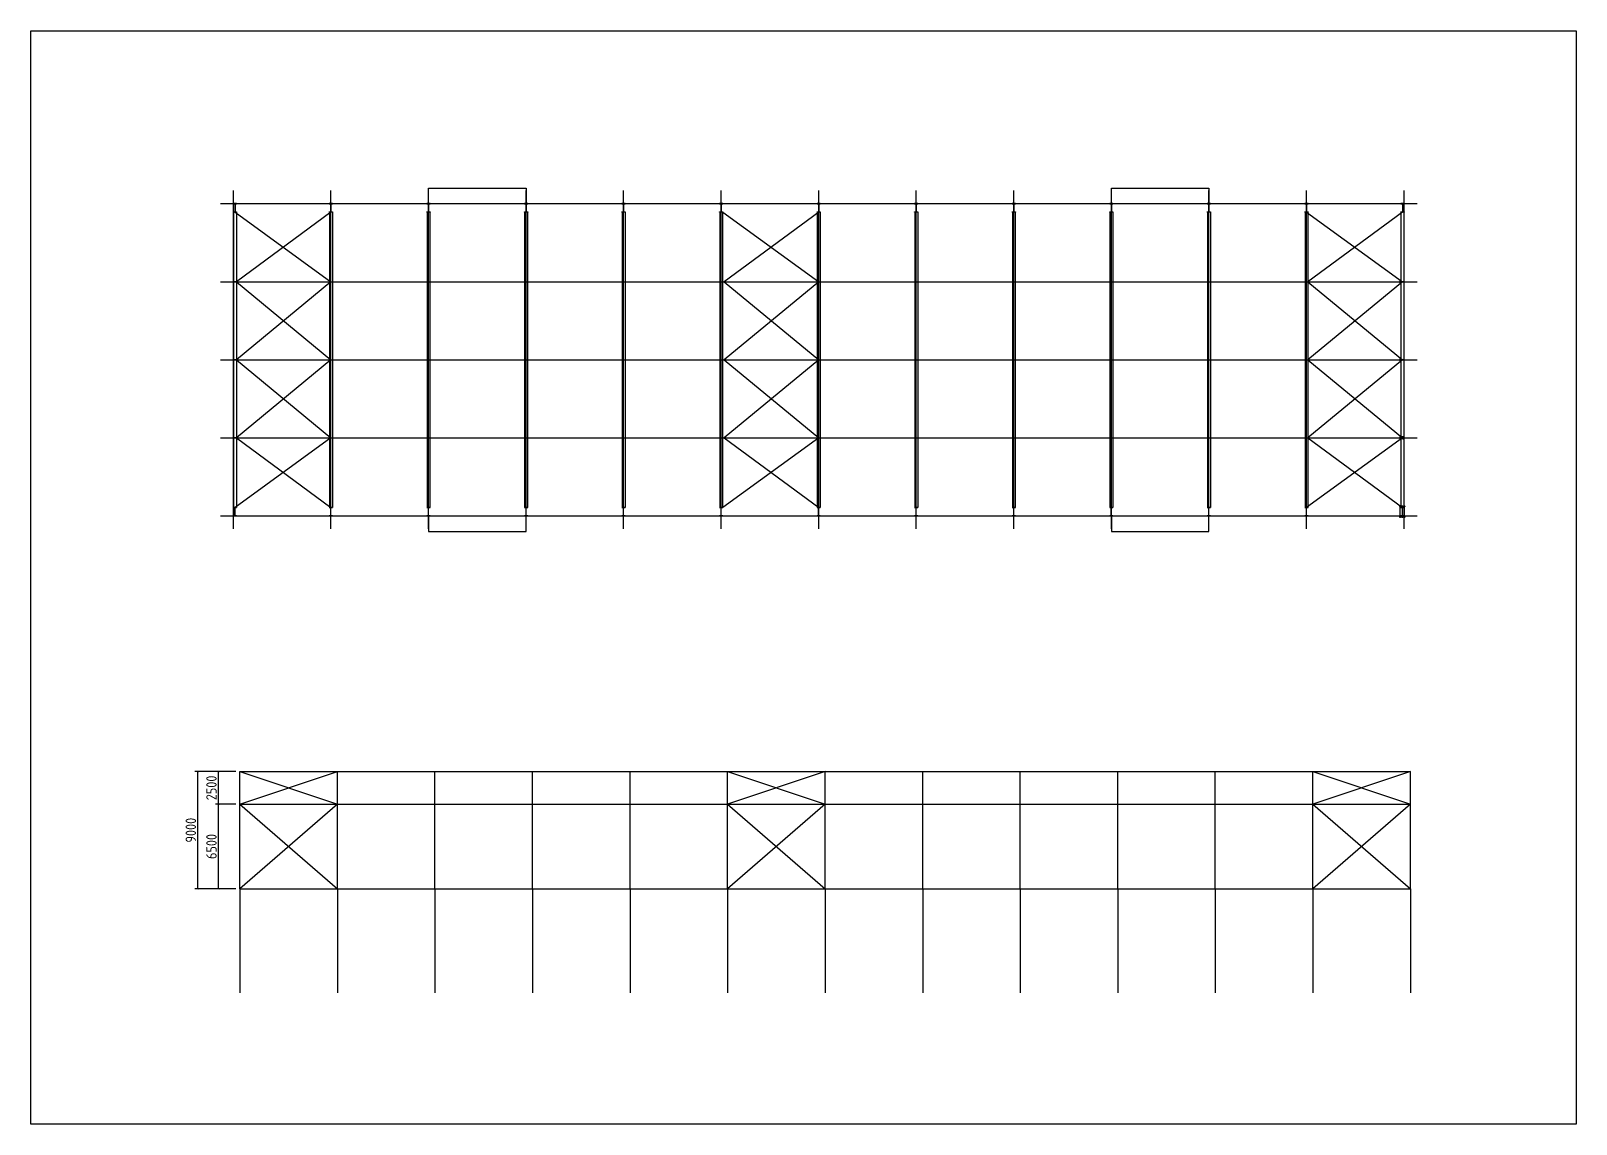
# Model space of a CAD drawing. Extents: x 411778 to 673094, y -11605 to 324395.
# Drawn here: x 524594 to 643394, y 72395 to 156395 of the extents above; entities that cross this region are included whole.
import ezdxf

# ---------------------------------------------------------------- set-up
doc = ezdxf.new("R2010")
doc.units = 0
doc.header["$LTSCALE"] = 1000
doc.header["$MEASUREMENT"] = 0
doc.layers.add('AXIS', color=3, linetype='Continuous')
doc.layers.add('DOTE', color=1, linetype='Continuous')
doc.styles.get("Standard").update_dxf_attribs({"font": 'gbenor.shx', "bigfont": 'gbcbig.shx'})
doc.dimstyles.get("Standard").update_dxf_attribs({"dimscale": 100, "dimtxt": 3.5, "dimasz": 1, "dimexe": 2.5, "dimexo": 3, "dimgap": 1.5, "dimtad": 1, "dimdec": 0, "dimzin": 0, "dimdsep": 46, "dimtxsty": 'Standard', "dimblk": 'ARCHTICK', "dimcen": 0.09, "dimadec": 0, "dimazin": 0, "dimtfac": 1, "dimtdec": 0, "dimtix": 1, "dimtmove": 2, "dimatfit": 3, "dimfxl": 1, "dimtolj": 1, "dimtzin": 0, "dimarcsym": 0})

msp = doc.modelspace()

# ---------------------------------------------------------------- blocks, each defined once
blk = doc.blocks.new('_ArchTick')
at = {"color": 0, "linetype": 'ByBlock', "const_width": 0.4}
blk.add_lwpolyline([(-0.5, -0.5), (0.5, 0.5)], dxfattribs=at)
blk = doc.blocks.new('*D7')
at = {"color": 3, "lineweight": -2}
for p, q in [((540356.5, 96976.5), (538775.5, 96976.5)), ((539025.5, 90476.5), (539025.5, 96976.5)), ((540356.5, 90476.5), (538775.5, 90476.5))]:
    blk.add_line(p, q, dxfattribs=at)
at = {"layer": 'Defpoints', "color": 0}
for p in [(539025.5, 96976.5), (540656.5, 96976.5), (540656.5, 90476.5)]:
    blk.add_point(p, dxfattribs=at)
at = {"color": 3, "lineweight": -2, "xscale": 100, "yscale": 100, "zscale": 100}
for p, rotation in [((539025.5, 96976.5), 90), ((539025.5, 90476.5), 270)]:
    blk.add_blockref('_ArchTick', p, dxfattribs=dict(at, rotation=rotation))
at = {"color": 0, "insert": (538475.5, 93726.5), "char_height": 800, "attachment_point": 5, "rotation": 90}
blk.add_mtext('\\A1;6500', dxfattribs=at)
blk = doc.blocks.new('*D8')
at = {"color": 3, "lineweight": -2}
for p, q in [((540356.5, 99476.5), (538775.5, 99476.5)), ((539025.5, 96976.5), (539025.5, 99476.5)), ((540356.5, 96976.5), (538775.5, 96976.5))]:
    blk.add_line(p, q, dxfattribs=at)
at = {"layer": 'Defpoints', "color": 0}
for p in [(539025.5, 99476.5), (540656.5, 99476.5), (540656.5, 96976.5)]:
    blk.add_point(p, dxfattribs=at)
at = {"color": 3, "lineweight": -2, "xscale": 100, "yscale": 100, "zscale": 100}
for p, rotation in [((539025.5, 99476.5), 90), ((539025.5, 96976.5), 270)]:
    blk.add_blockref('_ArchTick', p, dxfattribs=dict(at, rotation=rotation))
at = {"color": 0, "insert": (538475.5, 98226.5), "char_height": 800, "attachment_point": 5, "rotation": 90}
blk.add_mtext('\\A1;2500', dxfattribs=at)
blk = doc.blocks.new('*D9')
at = {"color": 3, "lineweight": -2}
for p, q in [((540356.5, 99476.5), (537187.5, 99476.5)), ((537437.5, 90476.5), (537437.5, 99476.5)), ((540356.5, 90476.5), (537187.5, 90476.5))]:
    blk.add_line(p, q, dxfattribs=at)
at = {"layer": 'Defpoints', "color": 0}
for p in [(537437.5, 99476.5), (540656.5, 99476.5), (540656.5, 90476.5)]:
    blk.add_point(p, dxfattribs=at)
at = {"color": 3, "lineweight": -2, "xscale": 100, "yscale": 100, "zscale": 100}
for p, rotation in [((537437.5, 99476.5), 90), ((537437.5, 90476.5), 270)]:
    blk.add_blockref('_ArchTick', p, dxfattribs=dict(at, rotation=rotation))
at = {"color": 0, "insert": (536887.5, 94976.5), "char_height": 800, "attachment_point": 5, "rotation": 90}
blk.add_mtext('\\A1;9000', dxfattribs=at)

# ---------------------------------------------------------------- dimensions: what is measured, and where the dimension line sits
for base, p1, p2, picture, middle in [((537437.5, 99476.5), (540656.5, 90476.5), (540656.5, 99476.5), '*D9', (536887.5, 94976.5)), ((539025.5, 99476.5), (540656.5, 96976.5), (540656.5, 99476.5), '*D8', (538475.5, 98226.5)), ((539025.5, 96976.5), (540656.5, 90476.5), (540656.5, 96976.5), '*D7', (538475.5, 93726.5))]:
    dim = msp.add_linear_dim(base=base, p1=p1, p2=p2, angle=90, dimstyle='Standard', override={"dimtxt": 8, "dimclrd": 3, "dimclre": 3})
    dim.commit()
    dim.dimension.update_dxf_attribs({"geometry": picture, "text_midpoint": middle})

# ---------------------------------------------------------------- linework, layer by layer
for p, q in [((555162.5, 143122.5), (555162.5, 144322.5)), ((555162.5, 144322.5), (562662.5, 144322.5)), ((562662.5, 144322.5), (562662.5, 143122.5)), ((607662.5, 143122.5), (607662.5, 144322.5)), ((607662.5, 144322.5), (615162.5, 144322.5)), ((615162.5, 144322.5), (615162.5, 143122.5)), ((540287.5, 142472.5), (547662.5, 137122.5)), ((547662.5, 142472.5), (540397.5, 137122.5)), ((577787.5, 142472.5), (585162.5, 137122.5)), ((585162.5, 142472.5), (577897.5, 137122.5)), ((622662.5, 142472.5), (630037.5, 137122.5)), ((630037.5, 142472.5), (622772.5, 137122.5)), ((540397.5, 137122.5), (547662.5, 131122.5)), ((547662.5, 137122.5), (540397.5, 131122.5)), ((577897.5, 137122.5), (585162.5, 131122.5)), ((585162.5, 137122.5), (577897.5, 131122.5)), ((622772.5, 137122.5), (630037.5, 131122.5)), ((630037.5, 137122.5), (622772.5, 131122.5)), ((547662.5, 131122.5), (540397.5, 125122.5)), ((540397.5, 131122.5), (547662.5, 125122.5)), ((585162.5, 131122.5), (577897.5, 125122.5)), ((577897.5, 131122.5), (585162.5, 125122.5)), ((630037.5, 131122.5), (622772.5, 125122.5)), ((622772.5, 131122.5), (630037.5, 125122.5)), ((547662.5, 125122.5), (540287.5, 119772.5)), ((540397.5, 125122.5), (547662.5, 119772.5)), ((585162.5, 125122.5), (577787.5, 119772.5)), ((577897.5, 125122.5), (585162.5, 119772.5)), ((630037.5, 125122.5), (622662.5, 119772.5)), ((622772.5, 125122.5), (630037.5, 119772.5)), ((630152.5, 125197.5), (629872.5, 125197.5)), ((630152.5, 125047.5), (629872.5, 125047.5)), ((630012.5, 125197.5), (630012.5, 125047.5)), ((555162.5, 119122.5), (555162.5, 117922.5)), ((562662.5, 117922.5), (562662.5, 119122.5)), ((607662.5, 119122.5), (607662.5, 117922.5)), ((615162.5, 117922.5), (615162.5, 119122.5)), ((630242.5, 119852.5), (629832.5, 119852.5)), ((630242.5, 119042.5), (629832.5, 119042.5)), ((629867.5, 118972.5), (629867.5, 119922.5)), ((630037.5, 119772.5), (630037.5, 119922.5)), ((630037.5, 118972.5), (630037.5, 119122.5)), ((630207.5, 118972.5), (630207.5, 119922.5)), ((555162.5, 117922.5), (562662.5, 117922.5)), ((607662.5, 117922.5), (615162.5, 117922.5)), ((540656.5, 99476.5), (630656.5, 99476.5)), ((540656.5, 96976.5), (548156.5, 99476.5)), ((540656.5, 99476.5), (548156.5, 96976.5)), ((578156.5, 99476.5), (585656.5, 96976.5)), ((585656.5, 99476.5), (578156.5, 96976.5)), ((630656.5, 99476.5), (623156.5, 96976.5)), ((623156.5, 99476.5), (630656.5, 96976.5)), ((540656.5, 96976.5), (630656.5, 96976.5)), ((548156.5, 96976.5), (540656.5, 90476.5)), ((540656.5, 96976.5), (548156.5, 90476.5)), ((585656.5, 96976.5), (578156.5, 90476.5)), ((578156.5, 96976.5), (585656.5, 90476.5)), ((623156.5, 96976.5), (630656.5, 90476.5)), ((630656.5, 96976.5), (623156.5, 90476.5)), ((540656.5, 90476.5), (630656.5, 90476.5))]:
    msp.add_line(p, q)
at = {"color": 4}
for p, q in [((540412.5, 143122.5), (540162.5, 143122.5)), ((540162.5, 143122.5), (540162.5, 143112.5)), ((540162.5, 143112.5), (540412.5, 143112.5)), ((540284.5, 143112.5), (540284.5, 142482.5)), ((540290.5, 143112.5), (540290.5, 142482.5)), ((540412.5, 143112.5), (540412.5, 143122.5)), ((547787.5, 143122.5), (547537.5, 143122.5)), ((547537.5, 143122.5), (547537.5, 143112.5)), ((547537.5, 143112.5), (547787.5, 143112.5)), ((547659.5, 143112.5), (547659.5, 142482.5)), ((547665.5, 143112.5), (547665.5, 142482.5)), ((547787.5, 143112.5), (547787.5, 143122.5)), ((555287.5, 143122.5), (555037.5, 143122.5)), ((555037.5, 143122.5), (555037.5, 143112.5)), ((555037.5, 143112.5), (555287.5, 143112.5)), ((555159.5, 143112.5), (555159.5, 142482.5)), ((555162.5, 143112.5), (555162.5, 142482.5)), ((555165.5, 143112.5), (555165.5, 142482.5)), ((555287.5, 143112.5), (555287.5, 143122.5)), ((562787.5, 143122.5), (562537.5, 143122.5)), ((562537.5, 143122.5), (562537.5, 143112.5)), ((562537.5, 143112.5), (562787.5, 143112.5)), ((562659.5, 143112.5), (562659.5, 142482.5)), ((562665.5, 143112.5), (562665.5, 142482.5)), ((562787.5, 143112.5), (562787.5, 143122.5)), ((570287.5, 143122.5), (570037.5, 143122.5)), ((570037.5, 143122.5), (570037.5, 143112.5)), ((570037.5, 143112.5), (570287.5, 143112.5)), ((570159.5, 143112.5), (570159.5, 142482.5)), ((570165.5, 143112.5), (570165.5, 142482.5)), ((570287.5, 143112.5), (570287.5, 143122.5)), ((577787.5, 143122.5), (577537.5, 143122.5)), ((577537.5, 143122.5), (577537.5, 143112.5)), ((577537.5, 143112.5), (577787.5, 143112.5)), ((577659.5, 143112.5), (577659.5, 142482.5)), ((577665.5, 143112.5), (577665.5, 142482.5)), ((577787.5, 143112.5), (577787.5, 143122.5)), ((585287.5, 143122.5), (585037.5, 143122.5)), ((585037.5, 143122.5), (585037.5, 143112.5)), ((585037.5, 143112.5), (585287.5, 143112.5)), ((585159.5, 143112.5), (585159.5, 142482.5)), ((585165.5, 143112.5), (585165.5, 142482.5)), ((585287.5, 143112.5), (585287.5, 143122.5)), ((592787.5, 143122.5), (592537.5, 143122.5)), ((592537.5, 143122.5), (592537.5, 143112.5)), ((592537.5, 143112.5), (592787.5, 143112.5)), ((592659.5, 143112.5), (592659.5, 142482.5)), ((592665.5, 143112.5), (592665.5, 142482.5)), ((592787.5, 143112.5), (592787.5, 143122.5)), ((600287.5, 143122.5), (600037.5, 143122.5)), ((600037.5, 143122.5), (600037.5, 143112.5)), ((600037.5, 143112.5), (600287.5, 143112.5)), ((600159.5, 143112.5), (600159.5, 142482.5)), ((600165.5, 143112.5), (600165.5, 142482.5)), ((600287.5, 143112.5), (600287.5, 143122.5)), ((607787.5, 143122.5), (607537.5, 143122.5)), ((607537.5, 143122.5), (607537.5, 143112.5)), ((607537.5, 143112.5), (607787.5, 143112.5)), ((607659.5, 143112.5), (607659.5, 142482.5)), ((607665.5, 143112.5), (607665.5, 142482.5)), ((607787.5, 143112.5), (607787.5, 143122.5)), ((615287.5, 143122.5), (615037.5, 143122.5)), ((615037.5, 143122.5), (615037.5, 143112.5)), ((615037.5, 143112.5), (615287.5, 143112.5)), ((615159.5, 143112.5), (615159.5, 142482.5)), ((615165.5, 143112.5), (615165.5, 142482.5)), ((615287.5, 143112.5), (615287.5, 143122.5)), ((622787.5, 143122.5), (622537.5, 143122.5)), ((622537.5, 143122.5), (622537.5, 143112.5)), ((622537.5, 143112.5), (622787.5, 143112.5)), ((622659.5, 143112.5), (622659.5, 142482.5)), ((622665.5, 143112.5), (622665.5, 142482.5)), ((622787.5, 143112.5), (622787.5, 143122.5)), ((630162.5, 143122.5), (629912.5, 143122.5)), ((629912.5, 143122.5), (629912.5, 143112.5)), ((629912.5, 143112.5), (630162.5, 143112.5)), ((630034.5, 143112.5), (630034.5, 142482.5)), ((630040.5, 143112.5), (630040.5, 142482.5)), ((630162.5, 143112.5), (630162.5, 143122.5)), ((540162.5, 142472.5), (540162.5, 142482.5)), ((540162.5, 142482.5), (540412.5, 142482.5)), ((540412.5, 142472.5), (540162.5, 142472.5)), ((540177.5, 142472.5), (540177.5, 119772.5)), ((540397.5, 142472.5), (540397.5, 119772.5)), ((540412.5, 142482.5), (540412.5, 142472.5)), ((547537.5, 142472.5), (547537.5, 142482.5)), ((547537.5, 142482.5), (547787.5, 142482.5)), ((547787.5, 142472.5), (547537.5, 142472.5)), ((547552.5, 142472.5), (547552.5, 119772.5)), ((547772.5, 142472.5), (547772.5, 119772.5)), ((547787.5, 142482.5), (547787.5, 142472.5)), ((555037.5, 142472.5), (555037.5, 142482.5)), ((555037.5, 142482.5), (555287.5, 142482.5)), ((555287.5, 142472.5), (555037.5, 142472.5)), ((555052.5, 142472.5), (555052.5, 119772.5)), ((555272.5, 142472.5), (555272.5, 119772.5)), ((555287.5, 142482.5), (555287.5, 142472.5)), ((562537.5, 142472.5), (562537.5, 142482.5)), ((562537.5, 142482.5), (562787.5, 142482.5)), ((562787.5, 142472.5), (562537.5, 142472.5)), ((562552.5, 142472.5), (562552.5, 119772.5)), ((562772.5, 142472.5), (562772.5, 119772.5)), ((562787.5, 142482.5), (562787.5, 142472.5)), ((570037.5, 142472.5), (570037.5, 142482.5)), ((570037.5, 142482.5), (570287.5, 142482.5)), ((570287.5, 142472.5), (570037.5, 142472.5)), ((570052.5, 142472.5), (570052.5, 119772.5)), ((570272.5, 142472.5), (570272.5, 119772.5)), ((570287.5, 142482.5), (570287.5, 142472.5)), ((577537.5, 142472.5), (577537.5, 142482.5)), ((577537.5, 142482.5), (577787.5, 142482.5)), ((577787.5, 142472.5), (577537.5, 142472.5)), ((577552.5, 142472.5), (577552.5, 119772.5)), ((577772.5, 142472.5), (577772.5, 119772.5)), ((577787.5, 142482.5), (577787.5, 142472.5)), ((585037.5, 142472.5), (585037.5, 142482.5)), ((585037.5, 142482.5), (585287.5, 142482.5)), ((585287.5, 142472.5), (585037.5, 142472.5)), ((585052.5, 142472.5), (585052.5, 119772.5)), ((585272.5, 142472.5), (585272.5, 119772.5)), ((585287.5, 142482.5), (585287.5, 142472.5)), ((592537.5, 142472.5), (592537.5, 142482.5)), ((592537.5, 142482.5), (592787.5, 142482.5)), ((592787.5, 142472.5), (592537.5, 142472.5)), ((592552.5, 142472.5), (592552.5, 119772.5)), ((592772.5, 142472.5), (592772.5, 119772.5)), ((592787.5, 142482.5), (592787.5, 142472.5)), ((600037.5, 142472.5), (600037.5, 142482.5)), ((600037.5, 142482.5), (600287.5, 142482.5)), ((600287.5, 142472.5), (600037.5, 142472.5)), ((600052.5, 142472.5), (600052.5, 119772.5)), ((600272.5, 142472.5), (600272.5, 119772.5)), ((600287.5, 142482.5), (600287.5, 142472.5)), ((607537.5, 142472.5), (607537.5, 142482.5)), ((607537.5, 142482.5), (607787.5, 142482.5)), ((607787.5, 142472.5), (607537.5, 142472.5)), ((607552.5, 142472.5), (607552.5, 119772.5)), ((607772.5, 142472.5), (607772.5, 119772.5)), ((607787.5, 142482.5), (607787.5, 142472.5)), ((615037.5, 142472.5), (615037.5, 142482.5)), ((615037.5, 142482.5), (615287.5, 142482.5)), ((615287.5, 142472.5), (615037.5, 142472.5)), ((615052.5, 142472.5), (615052.5, 119772.5)), ((615272.5, 142472.5), (615272.5, 119772.5)), ((615287.5, 142482.5), (615287.5, 142472.5)), ((622537.5, 142472.5), (622537.5, 142482.5)), ((622537.5, 142482.5), (622787.5, 142482.5)), ((622787.5, 142472.5), (622537.5, 142472.5)), ((622552.5, 142472.5), (622552.5, 119772.5)), ((622772.5, 142472.5), (622772.5, 119772.5)), ((622787.5, 142482.5), (622787.5, 142472.5)), ((629912.5, 142472.5), (629912.5, 142482.5)), ((629912.5, 142482.5), (630162.5, 142482.5)), ((630162.5, 142472.5), (629912.5, 142472.5)), ((629927.5, 142472.5), (629927.5, 119772.5)), ((630147.5, 142472.5), (630147.5, 119772.5)), ((630162.5, 142482.5), (630162.5, 142472.5)), ((540162.5, 137222.5), (540162.5, 137022.5)), ((540172.5, 137222.5), (540162.5, 137222.5)), ((540162.5, 137022.5), (540172.5, 137022.5)), ((540172.5, 137022.5), (540172.5, 137222.5)), ((540452.5, 137125.5), (540172.5, 137125.5)), ((540452.5, 137119.5), (540172.5, 137119.5)), ((540462.5, 137222.5), (540452.5, 137222.5)), ((540452.5, 137222.5), (540452.5, 137022.5)), ((540452.5, 137022.5), (540462.5, 137022.5)), ((540462.5, 137022.5), (540462.5, 137222.5)), ((629862.5, 137222.5), (629862.5, 137022.5)), ((629872.5, 137222.5), (629862.5, 137222.5)), ((629862.5, 137022.5), (629872.5, 137022.5)), ((629872.5, 137022.5), (629872.5, 137222.5)), ((630152.5, 137125.5), (629872.5, 137125.5)), ((630152.5, 137119.5), (629872.5, 137119.5)), ((630162.5, 137222.5), (630152.5, 137222.5)), ((630152.5, 137222.5), (630152.5, 137022.5)), ((630152.5, 137022.5), (630162.5, 137022.5)), ((630162.5, 137022.5), (630162.5, 137222.5)), ((540162.5, 131222.5), (540162.5, 131022.5)), ((540172.5, 131222.5), (540162.5, 131222.5)), ((540162.5, 131022.5), (540172.5, 131022.5)), ((540172.5, 131022.5), (540172.5, 131222.5)), ((540452.5, 131125.5), (540172.5, 131125.5)), ((540452.5, 131119.5), (540172.5, 131119.5)), ((540462.5, 131222.5), (540452.5, 131222.5)), ((540452.5, 131222.5), (540452.5, 131022.5)), ((540452.5, 131022.5), (540462.5, 131022.5)), ((540462.5, 131022.5), (540462.5, 131222.5)), ((629862.5, 131222.5), (629862.5, 131022.5)), ((629872.5, 131222.5), (629862.5, 131222.5)), ((629862.5, 131022.5), (629872.5, 131022.5)), ((629872.5, 131022.5), (629872.5, 131222.5)), ((630152.5, 131125.5), (629872.5, 131125.5)), ((630152.5, 131119.5), (629872.5, 131119.5)), ((630162.5, 131222.5), (630152.5, 131222.5)), ((630152.5, 131222.5), (630152.5, 131022.5)), ((630152.5, 131022.5), (630162.5, 131022.5)), ((630162.5, 131022.5), (630162.5, 131222.5)), ((540162.5, 125222.5), (540162.5, 125022.5)), ((540172.5, 125222.5), (540162.5, 125222.5)), ((540162.5, 125022.5), (540172.5, 125022.5)), ((540172.5, 125022.5), (540172.5, 125222.5)), ((540452.5, 125125.5), (540172.5, 125125.5)), ((540452.5, 125119.5), (540172.5, 125119.5)), ((540462.5, 125222.5), (540452.5, 125222.5)), ((540452.5, 125222.5), (540452.5, 125022.5)), ((540452.5, 125022.5), (540462.5, 125022.5)), ((540462.5, 125022.5), (540462.5, 125222.5)), ((629862.5, 125222.5), (629862.5, 125022.5)), ((629872.5, 125222.5), (629862.5, 125222.5)), ((629862.5, 125022.5), (629872.5, 125022.5)), ((629872.5, 125022.5), (629872.5, 125222.5)), ((630152.5, 125125.5), (629872.5, 125125.5)), ((630152.5, 125122.5), (629872.5, 125122.5)), ((630152.5, 125119.5), (629872.5, 125119.5)), ((630162.5, 125222.5), (630152.5, 125222.5)), ((630152.5, 125222.5), (630152.5, 125022.5)), ((630152.5, 125022.5), (630162.5, 125022.5)), ((630162.5, 125022.5), (630162.5, 125222.5)), ((540412.5, 119772.5), (540162.5, 119772.5)), ((540162.5, 119772.5), (540162.5, 119762.5)), ((540162.5, 119762.5), (540412.5, 119762.5)), ((540162.5, 119122.5), (540162.5, 119132.5)), ((540162.5, 119132.5), (540412.5, 119132.5)), ((540412.5, 119122.5), (540162.5, 119122.5)), ((540284.5, 119132.5), (540284.5, 119762.5)), ((540290.5, 119132.5), (540290.5, 119762.5)), ((540412.5, 119762.5), (540412.5, 119772.5)), ((540412.5, 119132.5), (540412.5, 119122.5)), ((547787.5, 119772.5), (547537.5, 119772.5)), ((547537.5, 119772.5), (547537.5, 119762.5)), ((547537.5, 119762.5), (547787.5, 119762.5)), ((547537.5, 119122.5), (547537.5, 119132.5)), ((547537.5, 119132.5), (547787.5, 119132.5)), ((547787.5, 119122.5), (547537.5, 119122.5)), ((547659.5, 119132.5), (547659.5, 119762.5)), ((547665.5, 119132.5), (547665.5, 119762.5)), ((547787.5, 119762.5), (547787.5, 119772.5)), ((547787.5, 119132.5), (547787.5, 119122.5)), ((555287.5, 119772.5), (555037.5, 119772.5)), ((555037.5, 119772.5), (555037.5, 119762.5)), ((555037.5, 119762.5), (555287.5, 119762.5)), ((555037.5, 119122.5), (555037.5, 119132.5)), ((555037.5, 119132.5), (555287.5, 119132.5)), ((555287.5, 119122.5), (555037.5, 119122.5)), ((555159.5, 119132.5), (555159.5, 119762.5)), ((555165.5, 119132.5), (555165.5, 119762.5)), ((555287.5, 119762.5), (555287.5, 119772.5)), ((555287.5, 119132.5), (555287.5, 119122.5)), ((562787.5, 119772.5), (562537.5, 119772.5)), ((562537.5, 119772.5), (562537.5, 119762.5)), ((562537.5, 119762.5), (562787.5, 119762.5)), ((562537.5, 119122.5), (562537.5, 119132.5)), ((562537.5, 119132.5), (562787.5, 119132.5)), ((562787.5, 119122.5), (562537.5, 119122.5)), ((562659.5, 119132.5), (562659.5, 119762.5)), ((562665.5, 119132.5), (562665.5, 119762.5)), ((562787.5, 119762.5), (562787.5, 119772.5)), ((562787.5, 119132.5), (562787.5, 119122.5)), ((570287.5, 119772.5), (570037.5, 119772.5)), ((570037.5, 119772.5), (570037.5, 119762.5)), ((570037.5, 119762.5), (570287.5, 119762.5)), ((570037.5, 119122.5), (570037.5, 119132.5)), ((570037.5, 119132.5), (570287.5, 119132.5)), ((570287.5, 119122.5), (570037.5, 119122.5)), ((570159.5, 119132.5), (570159.5, 119762.5)), ((570165.5, 119132.5), (570165.5, 119762.5)), ((570287.5, 119762.5), (570287.5, 119772.5)), ((570287.5, 119132.5), (570287.5, 119122.5)), ((577787.5, 119772.5), (577537.5, 119772.5)), ((577537.5, 119772.5), (577537.5, 119762.5)), ((577537.5, 119762.5), (577787.5, 119762.5)), ((577537.5, 119122.5), (577537.5, 119132.5)), ((577537.5, 119132.5), (577787.5, 119132.5)), ((577787.5, 119122.5), (577537.5, 119122.5)), ((577659.5, 119132.5), (577659.5, 119762.5)), ((577665.5, 119132.5), (577665.5, 119762.5)), ((577787.5, 119762.5), (577787.5, 119772.5)), ((577787.5, 119132.5), (577787.5, 119122.5)), ((585287.5, 119772.5), (585037.5, 119772.5)), ((585037.5, 119772.5), (585037.5, 119762.5)), ((585037.5, 119762.5), (585287.5, 119762.5)), ((585037.5, 119122.5), (585037.5, 119132.5)), ((585037.5, 119132.5), (585287.5, 119132.5)), ((585287.5, 119122.5), (585037.5, 119122.5)), ((585159.5, 119132.5), (585159.5, 119762.5)), ((585165.5, 119132.5), (585165.5, 119762.5)), ((585287.5, 119762.5), (585287.5, 119772.5)), ((585287.5, 119132.5), (585287.5, 119122.5)), ((592787.5, 119772.5), (592537.5, 119772.5)), ((592537.5, 119772.5), (592537.5, 119762.5)), ((592537.5, 119762.5), (592787.5, 119762.5)), ((592537.5, 119122.5), (592537.5, 119132.5)), ((592537.5, 119132.5), (592787.5, 119132.5)), ((592787.5, 119122.5), (592537.5, 119122.5)), ((592659.5, 119132.5), (592659.5, 119762.5)), ((592665.5, 119132.5), (592665.5, 119762.5)), ((592787.5, 119762.5), (592787.5, 119772.5)), ((592787.5, 119132.5), (592787.5, 119122.5)), ((600287.5, 119772.5), (600037.5, 119772.5)), ((600037.5, 119772.5), (600037.5, 119762.5)), ((600037.5, 119762.5), (600287.5, 119762.5)), ((600037.5, 119122.5), (600037.5, 119132.5)), ((600037.5, 119132.5), (600287.5, 119132.5)), ((600287.5, 119122.5), (600037.5, 119122.5)), ((600159.5, 119132.5), (600159.5, 119762.5)), ((600165.5, 119132.5), (600165.5, 119762.5)), ((600287.5, 119762.5), (600287.5, 119772.5)), ((600287.5, 119132.5), (600287.5, 119122.5)), ((607787.5, 119772.5), (607537.5, 119772.5)), ((607537.5, 119772.5), (607537.5, 119762.5)), ((607537.5, 119762.5), (607787.5, 119762.5)), ((607537.5, 119122.5), (607537.5, 119132.5)), ((607537.5, 119132.5), (607787.5, 119132.5)), ((607787.5, 119122.5), (607537.5, 119122.5)), ((607659.5, 119132.5), (607659.5, 119762.5)), ((607665.5, 119132.5), (607665.5, 119762.5)), ((607787.5, 119762.5), (607787.5, 119772.5)), ((607787.5, 119132.5), (607787.5, 119122.5)), ((615287.5, 119772.5), (615037.5, 119772.5)), ((615037.5, 119772.5), (615037.5, 119762.5)), ((615037.5, 119762.5), (615287.5, 119762.5)), ((615037.5, 119122.5), (615037.5, 119132.5)), ((615037.5, 119132.5), (615287.5, 119132.5)), ((615287.5, 119122.5), (615037.5, 119122.5)), ((615159.5, 119132.5), (615159.5, 119762.5)), ((615165.5, 119132.5), (615165.5, 119762.5)), ((615287.5, 119762.5), (615287.5, 119772.5)), ((615287.5, 119132.5), (615287.5, 119122.5)), ((622787.5, 119772.5), (622537.5, 119772.5)), ((622537.5, 119772.5), (622537.5, 119762.5)), ((622537.5, 119762.5), (622787.5, 119762.5)), ((622537.5, 119122.5), (622537.5, 119132.5)), ((622537.5, 119132.5), (622787.5, 119132.5)), ((622787.5, 119122.5), (622537.5, 119122.5)), ((622659.5, 119132.5), (622659.5, 119762.5)), ((622665.5, 119132.5), (622665.5, 119762.5)), ((622787.5, 119762.5), (622787.5, 119772.5)), ((622787.5, 119132.5), (622787.5, 119122.5)), ((630162.5, 119772.5), (629912.5, 119772.5)), ((629912.5, 119772.5), (629912.5, 119762.5)), ((629912.5, 119762.5), (630162.5, 119762.5)), ((629912.5, 119122.5), (629912.5, 119132.5)), ((629912.5, 119132.5), (630162.5, 119132.5)), ((630162.5, 119122.5), (629912.5, 119122.5)), ((630034.5, 119132.5), (630034.5, 119762.5)), ((630040.5, 119132.5), (630040.5, 119762.5)), ((630162.5, 119762.5), (630162.5, 119772.5)), ((630162.5, 119132.5), (630162.5, 119122.5))]:
    msp.add_line(p, q, dxfattribs=at)
at = {"color": 1}
for p, q in [((540287.5, 143112.5), (540287.5, 142472.5)), ((547662.5, 143112.5), (547662.5, 142482.5)), ((562662.5, 143112.5), (562662.5, 142482.5)), ((570162.5, 143112.5), (570162.5, 142482.5)), ((577662.5, 143112.5), (577662.5, 142482.5)), ((585162.5, 143112.5), (585162.5, 142482.5)), ((592662.5, 143112.5), (592662.5, 142482.5)), ((600162.5, 143112.5), (600162.5, 142482.5)), ((607662.5, 143112.5), (607662.5, 142482.5)), ((615162.5, 143112.5), (615162.5, 142482.5)), ((622662.5, 143112.5), (622662.5, 142482.5)), ((630037.5, 143112.5), (630037.5, 142482.5)), ((540287.5, 119132.5), (540287.5, 119772.5)), ((547662.5, 119132.5), (547662.5, 119762.5)), ((555162.5, 119132.5), (555162.5, 119762.5)), ((562662.5, 119132.5), (562662.5, 119762.5)), ((570162.5, 119132.5), (570162.5, 119762.5)), ((577662.5, 119132.5), (577662.5, 119762.5)), ((585162.5, 119132.5), (585162.5, 119762.5)), ((592662.5, 119132.5), (592662.5, 119762.5)), ((600162.5, 119132.5), (600162.5, 119762.5)), ((607662.5, 119132.5), (607662.5, 119762.5)), ((615162.5, 119132.5), (615162.5, 119762.5)), ((622662.5, 119132.5), (622662.5, 119762.5)), ((630037.5, 119132.5), (630037.5, 119762.5))]:
    msp.add_line(p, q, dxfattribs=at)
at = {"color": 2}
for p, q in [((629937.5, 125230.5), (629937.5, 125014.5)), ((630087.5, 125230.5), (630087.5, 125014.5))]:
    msp.add_line(p, q, dxfattribs=at)
msp.add_lwpolyline([(524593.5, 156395), (643393.5, 156395), (643393.5, 72395), (524593.5, 72395)], close=True)
for centre, radius in [((629937.5, 125197.5), 13), ((629937.5, 125047.5), 13), ((630087.5, 125197.5), 13), ((630087.5, 125047.5), 13), ((629867.5, 119852.5), 19), ((629867.5, 119042.5), 19), ((630037.5, 119852.5), 19), ((630037.5, 119042.5), 19), ((630207.5, 119852.5), 19), ((630207.5, 119042.5), 19)]:
    msp.add_circle(centre, radius, dxfattribs=at)
at = {"layer": 'AXIS'}
for p, q in [((540656.5, 90476.5), (540656.5, 82476.5)), ((548156.5, 90476.5), (548156.5, 82476.5)), ((555656.5, 90476.5), (555656.5, 82476.5)), ((563156.5, 90476.5), (563156.5, 82476.5)), ((570656.5, 90476.5), (570656.5, 82476.5)), ((578156.5, 90476.5), (578156.5, 82476.5)), ((585656.5, 90476.5), (585656.5, 82476.5)), ((593156.5, 90476.5), (593156.5, 82476.5)), ((600656.5, 90476.5), (600656.5, 82476.5)), ((608156.5, 90476.5), (608156.5, 82476.5)), ((615656.5, 90476.5), (615656.5, 82476.5)), ((623156.5, 90476.5), (623156.5, 82476.5)), ((630656.5, 90476.5), (630656.5, 82476.5))]:
    msp.add_line(p, q, dxfattribs=at)
at = {"layer": 'DOTE'}
for p, q in [((540162.5, 118122.5), (540162.5, 144122.5)), ((547662.5, 118122.5), (547662.5, 144122.5)), ((555162.5, 118122.5), (555162.5, 144122.5)), ((562662.5, 118122.5), (562662.5, 144122.5)), ((570162.5, 118122.5), (570162.5, 144122.5)), ((577662.5, 118122.5), (577662.5, 144122.5)), ((585162.5, 118122.5), (585162.5, 144122.5)), ((592662.5, 118122.5), (592662.5, 144122.5)), ((600162.5, 118122.5), (600162.5, 144122.5)), ((607662.5, 118122.5), (607662.5, 144122.5)), ((615162.5, 118122.5), (615162.5, 144122.5)), ((622662.5, 118122.5), (622662.5, 144122.5)), ((630162.5, 118122.5), (630162.5, 144122.5)), ((539162.5, 143122.5), (631162.5, 143122.5)), ((539162.5, 137122.5), (631162.5, 137122.5)), ((539162.5, 131122.5), (631162.5, 131122.5)), ((539162.5, 125122.5), (631162.5, 125122.5)), ((539162.5, 119122.5), (631162.5, 119122.5)), ((540656.5, 90476.5), (540656.5, 99476.5)), ((548156.5, 90476.5), (548156.5, 99476.5)), ((555656.5, 90476.5), (555656.5, 99476.5)), ((563156.5, 90476.5), (563156.5, 99476.5)), ((570656.5, 90476.5), (570656.5, 99476.5)), ((578156.5, 90476.5), (578156.5, 99476.5)), ((585656.5, 90476.5), (585656.5, 99476.5)), ((593156.5, 90476.5), (593156.5, 99476.5)), ((600656.5, 90476.5), (600656.5, 99476.5)), ((608156.5, 90476.5), (608156.5, 99476.5)), ((615656.5, 90476.5), (615656.5, 99476.5)), ((623156.5, 90476.5), (623156.5, 99476.5)), ((630656.5, 90476.5), (630656.5, 99476.5))]:
    msp.add_line(p, q, dxfattribs=at)

msp.set_redraw_order([(e.dxf.handle, doc.entitydb.next_handle()) for e in msp.query("TEXT MTEXT ATTDEF DIMENSION ARC_DIMENSION")])  # texts and dimensions are drawn at this point

doc.saveas('drawing.dxf')
